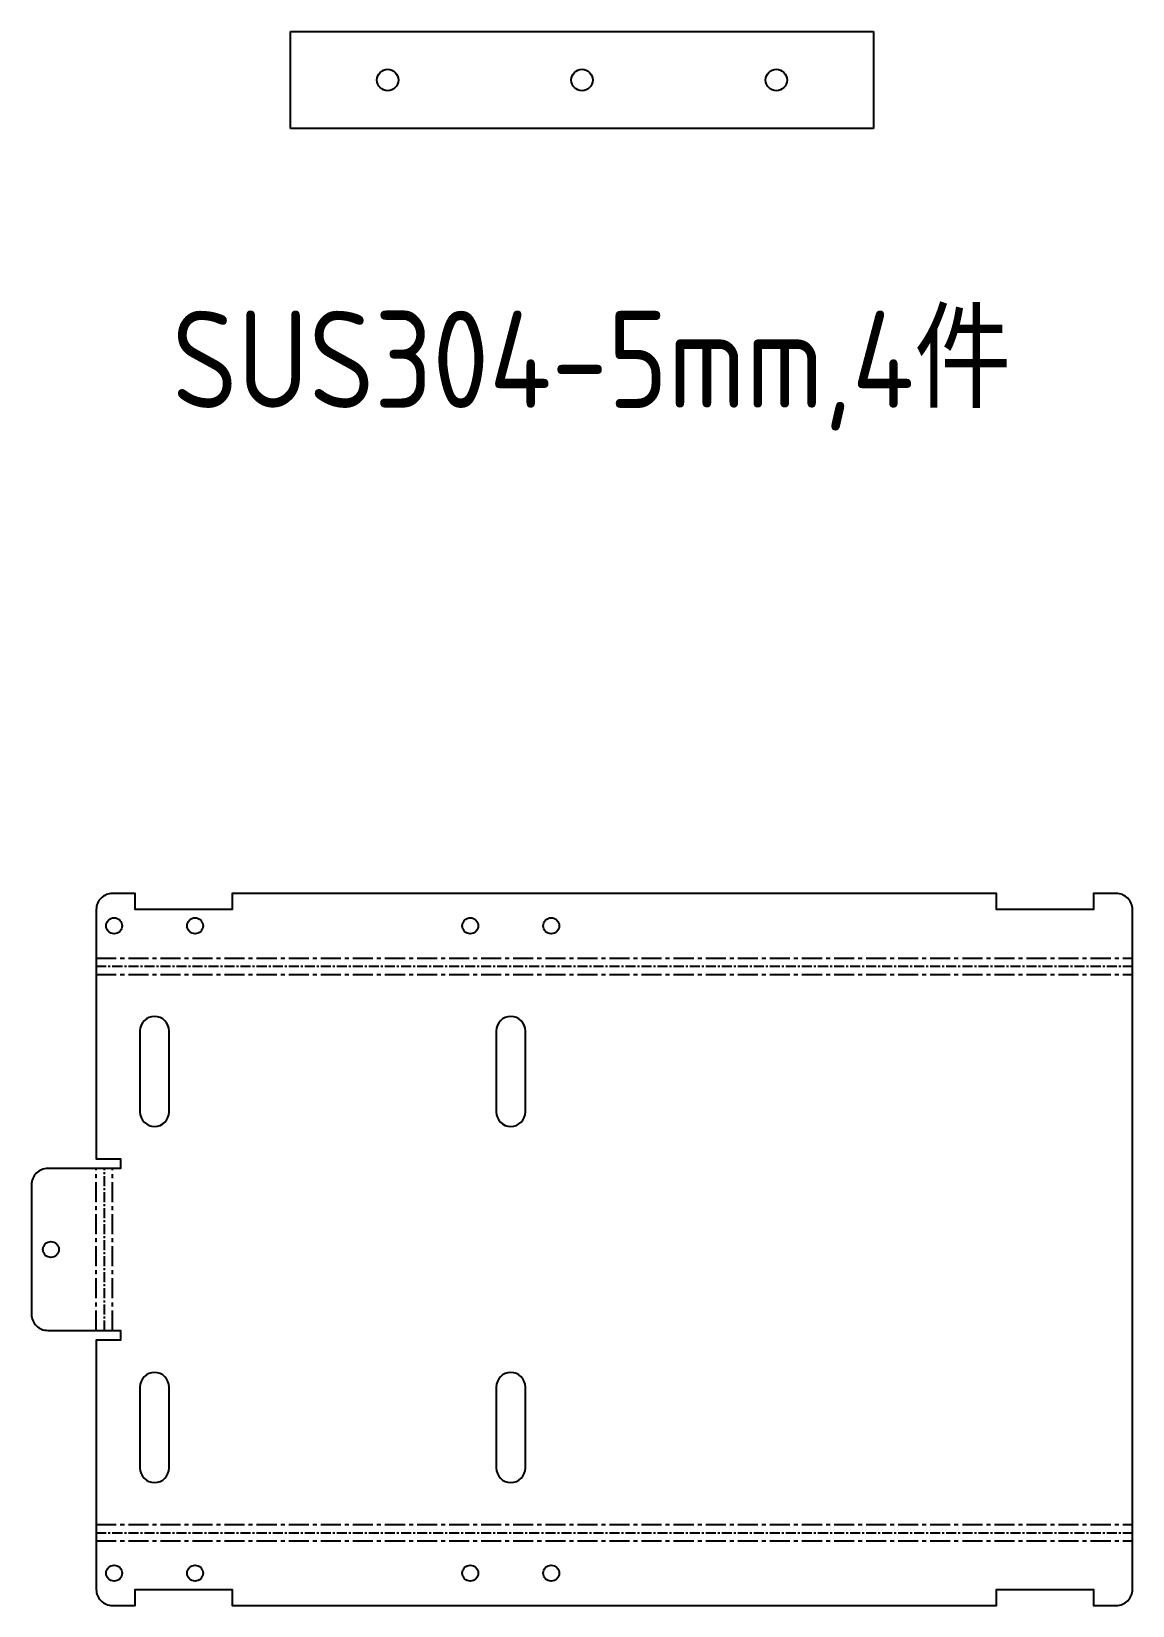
# Model space of a CAD drawing. Header units: inches. Extents: x -1146 to 223752, y 26431 to 27942.
# Drawn here: x 155414.3 to 155754.3, y 26610.7 to 27097 of the extents above; entities that cross this region are included whole.
import ezdxf

# ---------------------------------------------------------------- set-up
doc = ezdxf.new("R2010")
doc.units = ezdxf.units.IN
doc.header["$LTSCALE"] = 0.194989
doc.linetypes.add('CENTER', pattern=[50.8, 31.75, -6.35, 6.35, -6.35])
doc.layers.add('可见 (ISO)', color=7, linetype='Continuous', lineweight=25)
doc.layers.add('折弯线', color=1, linetype='CENTER')
doc.styles.add('Z-English', font='gbenor.shx', dxfattribs={"height": 10, "bigfont": 'hztxt.shx'})

msp = doc.modelspace()

# ---------------------------------------------------------------- texts
at = {"color": 3, "style": 'Z-English'}
msp.add_text('SUS304-5mm,4件', height=30, dxfattribs=at).set_placement((155457.73, 26980.7))

# ---------------------------------------------------------------- linework, layer by layer
at = {"layer": '可见 (ISO)'}
for p, q in [((155494.33, 27067), (155494.33, 27097)), ((155494.33, 27097), (155674.33, 27097)), ((155674.33, 27097), (155674.33, 27067)), ((155674.33, 27067), (155494.33, 27067))]:
    msp.add_line(p, q, dxfattribs=at)
for points in [[(155434.33, 26615.7, 0.414214), (155439.33, 26610.7), (155446.33, 26610.7), (155446.33, 26615.7), (155476.33, 26615.7), (155476.33, 26610.7), (155712.33, 26610.7), (155712.33, 26615.7), (155742.33, 26615.7), (155742.33, 26610.7), (155749.33, 26610.7, 0.414214), (155754.33, 26615.7), (155754.33, 26825.7, 0.414214), (155749.33, 26830.7), (155742.33, 26830.7), (155742.33, 26825.7), (155712.33, 26825.7), (155712.33, 26830.7), (155476.33, 26830.7), (155476.33, 26825.7), (155446.33, 26825.7), (155446.33, 26830.7), (155439.33, 26830.7, 0.414214), (155434.33, 26825.7), (155434.33, 26748.7), (155441.83, 26748.7), (155441.83, 26745.7), (155419.33, 26745.7, 0.414214), (155414.33, 26740.7), (155414.33, 26700.7, 0.414214), (155419.33, 26695.7), (155441.83, 26695.7), (155441.83, 26692.7), (155434.33, 26692.7)], [(155456.83, 26763.2), (155456.83, 26788.2, 1), (155447.83, 26788.2), (155447.83, 26763.2, 1)], [(155566.83, 26763.2), (155566.83, 26788.2, 1), (155557.83, 26788.2), (155557.83, 26763.2, 1)], [(155456.83, 26653.2), (155456.83, 26678.2, 1), (155447.83, 26678.2), (155447.83, 26653.2, 1)], [(155566.83, 26653.2), (155566.83, 26678.2, 1), (155557.83, 26678.2), (155557.83, 26653.2, 1)]]:
    msp.add_lwpolyline(points, format="xyb", close=True, dxfattribs=at)
for centre, radius in [((155524.33, 27082), 3.32), ((155584.33, 27082), 3.32), ((155644.33, 27082), 3.32), ((155439.83, 26820.7), 2.46), ((155464.83, 26820.7), 2.46), ((155549.83, 26820.7), 2.46), ((155574.83, 26820.7), 2.46), ((155420.33, 26720.7), 2.46), ((155439.83, 26620.7), 2.46), ((155464.83, 26620.7), 2.46), ((155549.83, 26620.7), 2.46), ((155574.83, 26620.7), 2.46)]:
    msp.add_circle(centre, radius, dxfattribs=at)
at = {"layer": '折弯线', "color": 5, "linetype": 'CENTER'}
for points in [[(155434.33, 26810.7), (155754.33, 26810.7)], [(155434.33, 26805.7), (155754.33, 26805.7)], [(155434.33, 26695.7), (155434.33, 26745.7)], [(155439.33, 26695.7), (155439.33, 26745.7)], [(155434.33, 26635.7), (155754.33, 26635.7)], [(155434.33, 26630.7), (155754.33, 26630.7)]]:
    msp.add_lwpolyline(points, dxfattribs=at)
at = {"layer": '折弯线', "color": 1, "linetype": 'CENTER', "ltscale": 0.5}
for points in [[(155434.33, 26808.2), (155754.33, 26808.2)], [(155436.83, 26695.7), (155436.83, 26745.7)], [(155434.33, 26633.2), (155754.33, 26633.2)]]:
    msp.add_lwpolyline(points, dxfattribs=at)

msp.set_redraw_order([(e.dxf.handle, doc.entitydb.next_handle()) for e in msp.query("TEXT MTEXT ATTDEF DIMENSION ARC_DIMENSION")])  # texts and dimensions are drawn at this point

doc.saveas('drawing.dxf')
